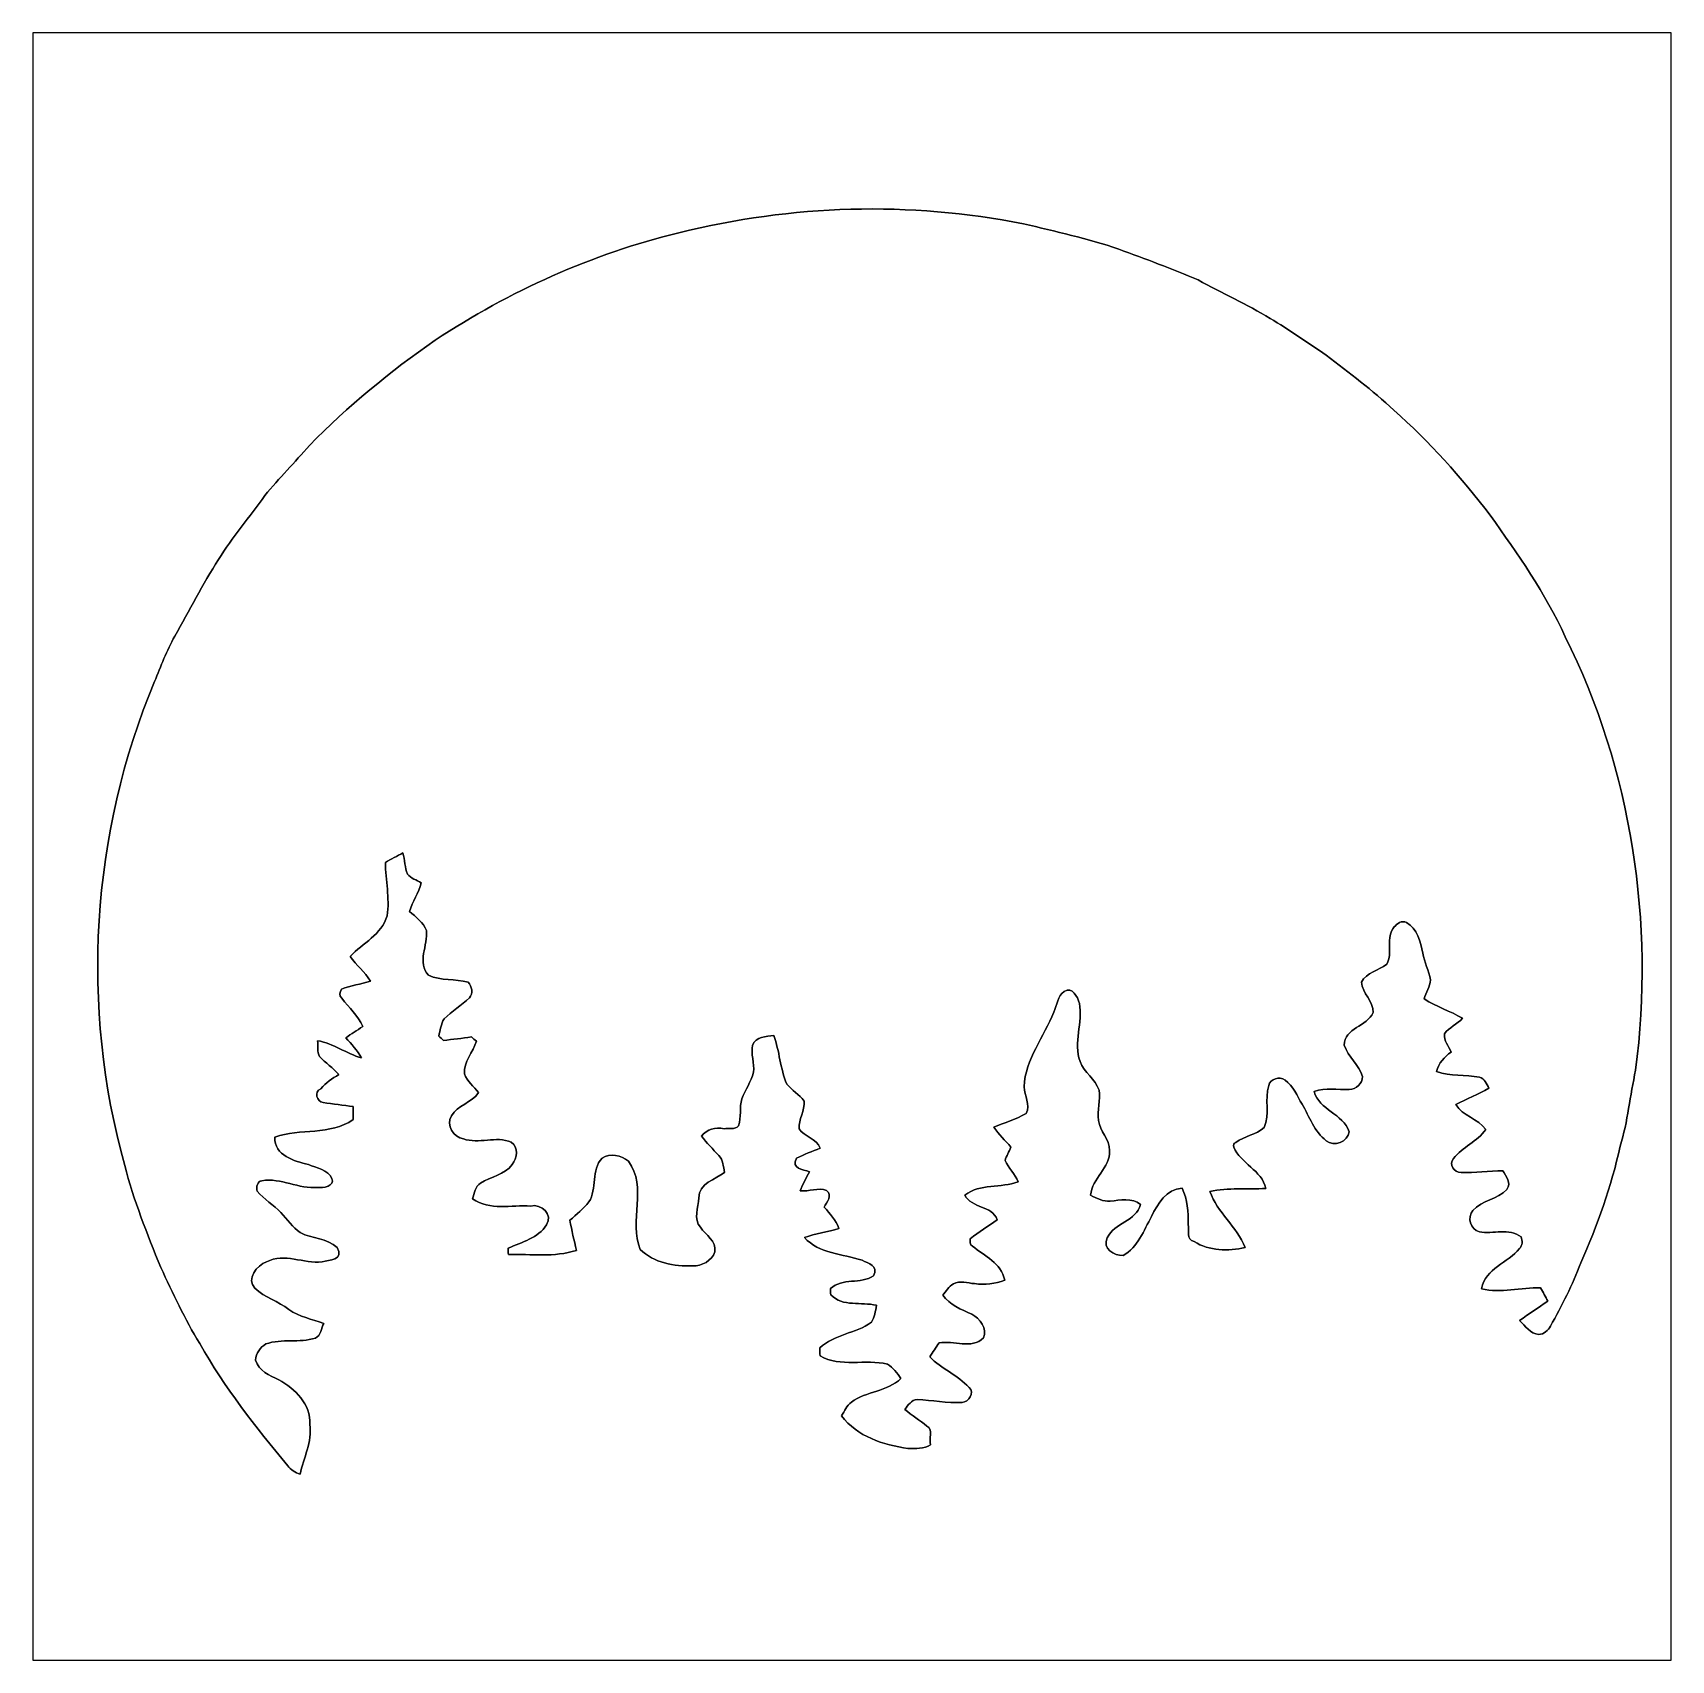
# Model space of a CAD drawing. Header units: centimetres. Extents: x -16.8 to 16.8, y -16.7 to 16.7.
import ezdxf

# ---------------------------------------------------------------- set-up
doc = ezdxf.new("R2010")
doc.units = ezdxf.units.CM
doc.header["$MEASUREMENT"] = 0
doc.layers.add('Layer 1', color=7, linetype='Continuous')

msp = doc.modelspace()

# ---------------------------------------------------------------- linework, layer by layer
at = {"layer": 'Layer 1', "color": 7}
for points, knots in [([(-16.77458, 16.66875), (-16.77458, 16.66875), (16.77458, 16.66875), (16.77458, 16.66875), (16.77458, 16.66875), (16.77458, 16.66875), (16.77458, -16.66875), (16.77458, -16.66875), (16.77458, -16.66875), (16.77458, -16.66875), (-16.77458, -16.66875), (-16.77458, -16.66875), (-16.77458, -16.66875), (-16.77458, -16.66875), (-16.77458, 16.66875), (-16.77458, 16.66875), (-16.77458, 16.66875), (-16.77458, 16.66875), (-16.77458, 16.66875), (-16.77458, 16.66875)], [0, 0, 0, 0, 0.16666667, 0.16666667, 0.16666667, 0.16666667, 0.33333333, 0.33333333, 0.33333333, 0.33333333, 0.5, 0.5, 0.5, 0.5, 0.66666667, 0.66666667, 0.66666667, 0.66666667, 1, 1, 1, 1]), ([(-3.54295, 12.56982), (-5.32095, 12.14296), (-7.0104, 11.37638), (-8.53511, 10.37131), (-8.53511, 10.37131), (-9.4555, 9.73208), (-10.32334, 9.01524), (-11.11003, 8.2169), (-11.11003, 8.2169), (-11.40813, 7.86941), (-11.73127, 7.5438), (-12.02055, 7.18855), (-12.02055, 7.18855), (-12.33488, 6.7497), (-12.68801, 6.33836), (-12.97058, 5.87728), (-12.97058, 5.87728), (-13.29725, 5.37069), (-13.57313, 4.83376), (-13.86664, 4.30777), (-13.86664, 4.30777), (-14.03421, 4.01179), (-14.15274, 3.69217), (-14.28115, 3.37785), (-14.28115, 3.37785), (-15.58643, 0.26564), (-15.79986, -3.28295), (-14.89181, -6.53168), (-14.89181, -6.53168), (-14.70907, -7.24853), (-14.43284, -7.93679), (-14.15486, -8.62048), (-14.15486, -8.62048), (-13.90156, -9.14717), (-13.66626, -9.68481), (-13.3544, -10.18046), (-13.3544, -10.18046), (-12.84958, -11.07899), (-12.21176, -11.8939), (-11.55347, -12.68377), (-11.55347, -12.68377), (-11.48962, -12.76667), (-11.40001, -12.82136), (-11.30265, -12.85981), (-11.30265, -12.85981), (-11.22715, -12.51973), (-11.05394, -12.19553), (-11.09909, -11.83675), (-11.09909, -11.83675), (-11.08251, -11.42894), (-11.39931, -11.10439), (-11.73445, -10.92623), (-11.73445, -10.92623), (-11.92001, -10.83345), (-12.15284, -10.74244), (-12.2107, -10.52054), (-12.2107, -10.52054), (-12.21034, -10.38507), (-12.11404, -10.25772), (-11.99974, -10.19069), (-11.99974, -10.19069), (-11.67377, -10.07498), (-11.31676, -10.17199), (-10.98726, -10.07075), (-10.98726, -10.07075), (-10.87332, -10.01854), (-10.86556, -9.86367), (-10.81723, -9.76842), (-10.81723, -9.76842), (-11.05711, -9.68128), (-11.31746, -9.63577), (-11.52843, -9.48478), (-11.52843, -9.48478), (-11.74538, -9.31651), (-12.02619, -9.2389), (-12.22587, -9.04981), (-12.22587, -9.04981), (-12.40719, -8.8586), (-12.18671, -8.5792), (-11.98633, -8.50971), (-11.98633, -8.50971), (-11.62332, -8.31391), (-11.23174, -8.55274), (-10.8518, -8.50794), (-10.8518, -8.50794), (-10.70046, -8.47337), (-10.40095, -8.46808), (-10.53994, -8.21584), (-10.53994, -8.21584), (-10.74244, -8.01793), (-11.05994, -8.04228), (-11.29665, -7.90787), (-11.29665, -7.90787), (-11.45928, -7.80239), (-11.55947, -7.63129), (-11.69494, -7.49723), (-11.69494, -7.49723), (-11.84557, -7.33989), (-12.03854, -7.22877), (-12.1793, -7.0612), (-12.1793, -7.0612), (-12.19941, -6.98288), (-12.18142, -6.85306), (-12.08123, -6.84671), (-12.08123, -6.84671), (-11.69282, -6.78109), (-11.32769, -7.01922), (-10.93858, -6.98465), (-10.93858, -6.98465), (-10.84192, -6.99911), (-10.57346, -6.96031), (-10.6493, -6.80226), (-10.6493, -6.80226), (-10.73326, -6.62093), (-10.96116, -6.58566), (-11.1312, -6.5151), (-11.1312, -6.5151), (-11.42083, -6.44172), (-11.8297, -6.33377), (-11.81735, -5.95418), (-11.81735, -5.95418), (-11.29912, -5.76827), (-10.68352, -5.92384), (-10.21256, -5.5947), (-10.21256, -5.5947), (-10.21221, -5.52803), (-10.21186, -5.39432), (-10.21151, -5.32765), (-10.21151, -5.32765), (-10.41753, -5.2959), (-10.62567, -5.27791), (-10.83169, -5.24545), (-10.83169, -5.24545), (-10.9541, -5.22252), (-11.02219, -5.02497), (-10.87755, -4.96182), (-10.87755, -4.96182), (-10.77877, -4.83658), (-10.63731, -4.75897), (-10.50996, -4.66796), (-10.50996, -4.66796), (-10.6299, -4.53531), (-10.77877, -4.43265), (-10.90224, -4.30495), (-10.90224, -4.30495), (-10.95904, -4.20688), (-10.93223, -4.08658), (-10.94211, -3.97828), (-10.94211, -3.97828), (-10.61861, -4.03225), (-10.35614, -4.24392), (-10.04323, -4.32999), (-10.04323, -4.32999), (-10.12508, -4.17477), (-10.2489, -4.04848), (-10.36532, -3.91971), (-10.36532, -3.91971), (-10.25102, -3.84104), (-10.13566, -3.76414), (-10.01889, -3.68935), (-10.01889, -3.68935), (-10.12014, -3.46675), (-10.29441, -3.29494), (-10.44857, -3.11009), (-10.44857, -3.11009), (-10.50537, -3.05823), (-10.49091, -2.97956), (-10.45386, -2.92065), (-10.45386, -2.92065), (-10.26266, -2.84621), (-10.05699, -2.81975), (-9.86049, -2.76119), (-9.86049, -2.76119), (-9.96633, -2.56575), (-10.154, -2.43593), (-10.27395, -2.25072), (-10.27395, -2.25072), (-10.01536, -1.97979), (-9.6333, -1.80411), (-9.51724, -1.4224), (-9.51724, -1.4224), (-9.46291, -1.05763), (-9.55216, -0.69074), (-9.55322, -0.32526), (-9.55322, -0.32526), (-9.43398, -0.25964), (-9.3151, -0.19368), (-9.19374, -0.13159), (-9.19374, -0.13159), (-9.15917, -0.27587), (-9.15635, -0.42898), (-9.10131, -0.56762), (-9.10131, -0.56762), (-9.02723, -0.65158), (-8.91646, -0.68862), (-8.82121, -0.74224), (-8.82121, -0.74224), (-8.87236, -0.95144), (-9.00148, -1.12818), (-9.06216, -1.33385), (-9.06216, -1.33385), (-8.92669, -1.44251), (-8.77499, -1.55399), (-8.71361, -1.72367), (-8.71361, -1.72367), (-8.68221, -2.01436), (-8.91223, -2.38443), (-8.66951, -2.63666), (-8.66951, -2.63666), (-8.41763, -2.75237), (-8.12236, -2.71004), (-7.85848, -2.78059), (-7.85848, -2.78059), (-7.77699, -2.8642), (-7.75758, -3.00814), (-7.83343, -3.10197), (-7.83343, -3.10197), (-7.99888, -3.25473), (-8.19185, -3.37397), (-8.35272, -3.53166), (-8.35272, -3.53166), (-8.41728, -3.6382), (-8.43315, -3.7652), (-8.46067, -3.88479), (-8.46067, -3.88479), (-8.42963, -3.91336), (-8.39858, -3.94229), (-8.36718, -3.97157), (-8.36718, -3.97157), (-8.17492, -3.95252), (-7.98266, -3.92783), (-7.7911, -3.90137), (-7.7911, -3.90137), (-7.75723, -3.9303), (-7.72336, -3.95923), (-7.68914, -3.98851), (-7.68914, -3.98851), (-7.75899, -4.21711), (-7.95373, -4.40796), (-7.93679, -4.65914), (-7.93679, -4.65914), (-7.87859, -4.81083), (-7.74771, -4.91702), (-7.64611, -5.03943), (-7.64611, -5.03943), (-7.78581, -5.25392), (-8.07861, -5.29519), (-8.20279, -5.52027), (-8.20279, -5.52027), (-8.31462, -5.70442), (-8.15975, -5.96089), (-7.95796, -5.98664), (-7.95796, -5.98664), (-7.64187, -6.10553), (-7.29086, -5.91785), (-6.97724, -6.05896), (-6.97724, -6.05896), (-6.81919, -6.15809), (-6.85906, -6.38528), (-6.96066, -6.51369), (-6.96066, -6.51369), (-7.10988, -6.73312), (-7.39846, -6.75464), (-7.60518, -6.89434), (-7.60518, -6.89434), (-7.72195, -6.95854), (-7.72936, -7.10565), (-7.76852, -7.21819), (-7.76852, -7.21819), (-7.41327, -7.46584), (-6.9783, -7.33954), (-6.57895, -7.36424), (-6.57895, -7.36424), (-6.37117, -7.31273), (-6.11117, -7.53251), (-6.25369, -7.75159), (-6.25369, -7.75159), (-6.42338, -8.02569), (-6.76451, -8.10119), (-7.03933, -8.22925), (-7.03933, -8.22925), (-7.03862, -8.261), (-7.03756, -8.32485), (-7.03686, -8.3566), (-7.03686, -8.3566), (-6.57154, -8.34425), (-6.09529, -8.42081), (-5.64374, -8.27334), (-5.64374, -8.27334), (-5.68784, -8.06732), (-5.7404, -7.86377), (-5.77462, -7.65598), (-5.77462, -7.65598), (-5.64021, -7.53639), (-5.50369, -7.41751), (-5.38551, -7.28133), (-5.38551, -7.28133), (-5.21794, -7.00899), (-5.34317, -6.62728), (-5.11845, -6.38104), (-5.11845, -6.38104), (-4.95618, -6.27027), (-4.72123, -6.32495), (-4.57623, -6.44454), (-4.57623, -6.44454), (-4.18783, -6.97442), (-4.56706, -7.67609), (-4.3367, -8.25288), (-4.3367, -8.25288), (-4.05941, -8.52523), (-3.63926, -8.60919), (-3.26355, -8.58943), (-3.26355, -8.58943), (-3.07516, -8.60143), (-2.87232, -8.4836), (-2.8067, -8.30474), (-2.8067, -8.30474), (-2.7753, -8.07649), (-2.9972, -7.96325), (-3.10515, -7.79992), (-3.10515, -7.79992), (-3.24944, -7.6327), (-3.14537, -7.39105), (-3.13725, -7.19914), (-3.13725, -7.19914), (-3.14254, -6.89681), (-2.79647, -6.82166), (-2.60773, -6.67526), (-2.60773, -6.67526), (-2.64125, -6.55708), (-2.63631, -6.41879), (-2.72662, -6.32742), (-2.72662, -6.32742), (-2.84939, -6.19795), (-2.97744, -6.07377), (-3.08504, -5.93125), (-3.08504, -5.93125), (-2.96933, -5.79649), (-2.79823, -5.73934), (-2.62043, -5.78026), (-2.62043, -5.78026), (-2.52271, -5.77074), (-2.39642, -5.8039), (-2.32375, -5.72064), (-2.32375, -5.72064), (-2.26131, -5.54426), (-2.30787, -5.34705), (-2.25601, -5.16784), (-2.25601, -5.16784), (-2.18475, -4.98369), (-2.06939, -4.81683), (-2.01577, -4.62597), (-2.01577, -4.62597), (-1.99637, -4.439), (-2.0768, -4.25238), (-2.03412, -4.06612), (-2.03412, -4.06612), (-1.97661, -3.88796), (-1.74907, -3.89502), (-1.60302, -3.86856), (-1.60302, -3.86856), (-1.48343, -4.19312), (-1.47003, -4.5466), (-1.33491, -4.86622), (-1.33491, -4.86622), (-1.22978, -4.99498), (-1.07597, -5.07682), (-0.97931, -5.21406), (-0.97931, -5.21406), (-0.96132, -5.40985), (-1.09643, -5.58941), (-1.08444, -5.78062), (-1.08444, -5.78062), (-0.97614, -5.94854), (-0.7299, -5.9757), (-0.65123, -6.17749), (-0.65123, -6.17749), (-0.81068, -6.25052), (-0.98143, -6.29955), (-1.13453, -6.38528), (-1.13453, -6.38528), (-1.24989, -6.60929), (-1.01, -6.60859), (-0.87171, -6.66538), (-0.87171, -6.66538), (-0.93874, -6.79238), (-1.00471, -6.91938), (-1.06151, -7.05203), (-1.06151, -7.05203), (-0.88194, -7.07284), (-0.69321, -6.9783), (-0.52176, -7.04815), (-0.52176, -7.04815), (-0.38664, -7.14304), (-0.52176, -7.2838), (-0.57079, -7.38752), (-0.57079, -7.38752), (-0.44909, -7.5184), (-0.32914, -7.65528), (-0.26741, -7.82708), (-0.26741, -7.82708), (-0.49989, -7.89869), (-0.74436, -7.92692), (-0.97296, -8.01123), (-0.97296, -8.01123), (-0.67451, -8.34461), (-0.19191, -8.34143), (0.20496, -8.47478), (0.20496, -8.47478), (0.3369, -8.53757), (0.54187, -8.58591), (0.44097, -8.79546), (0.44097, -8.79546), (0.17674, -8.97079), (-0.19826, -8.82897), (-0.4385, -9.0551), (-0.4385, -9.0551), (-0.44521, -9.09743), (-0.4445, -9.13977), (-0.43639, -9.1821), (-0.43639, -9.1821), (-0.19156, -9.43892), (0.18944, -9.32145), (0.49989, -9.39871), (0.49989, -9.39871), (0.48013, -9.51724), (0.46249, -9.64071), (0.39723, -9.74478), (0.39723, -9.74478), (0.07408, -9.97973), (-0.36266, -9.98855), (-0.65828, -10.27148), (-0.65828, -10.27148), (-0.65723, -10.32581), (-0.65581, -10.38049), (-0.6544, -10.43552), (-0.6544, -10.43552), (-0.23601, -10.67117), (0.27552, -10.49655), (0.72461, -10.60203), (0.72461, -10.60203), (0.84243, -10.67223), (0.92287, -10.78618), (1.00295, -10.89448), (1.00295, -10.89448), (0.72496, -11.17106), (0.29281, -11.15307), (-0.01235, -11.38308), (-0.01235, -11.38308), (-0.11007, -11.45046), (-0.15381, -11.56476), (-0.21308, -11.66283), (-0.21308, -11.66283), (0.10301, -12.09005), (0.64206, -12.25832), (1.14653, -12.32923), (1.14653, -12.32923), (1.29822, -12.32288), (1.47638, -12.35251), (1.60831, -12.25585), (1.60831, -12.25585), (1.57021, -12.13944), (1.66829, -11.94611), (1.53494, -11.87132), (1.53494, -11.87132), (1.38536, -11.75597), (1.23014, -11.64872), (1.08126, -11.53301), (1.08126, -11.53301), (1.15041, -11.45328), (1.21214, -11.32875), (1.33315, -11.33016), (1.33315, -11.33016), (1.64006, -11.34075), (1.94522, -11.40672), (2.25319, -11.38767), (2.25319, -11.38767), (2.39289, -11.38237), (2.51777, -11.18588), (2.39677, -11.07969), (2.39677, -11.07969), (2.16464, -10.82675), (1.83021, -10.7001), (1.59138, -10.45281), (1.59138, -10.45281), (1.65488, -10.35685), (1.71873, -10.26054), (1.78329, -10.166), (1.78329, -10.166), (2.08703, -10.1152), (2.44475, -10.30711), (2.69381, -10.06475), (2.69381, -10.06475), (2.77601, -9.87672), (2.62114, -9.66152), (2.45075, -9.58286), (2.45075, -9.58286), (2.23485, -9.48337), (2.00731, -9.38812), (1.85843, -9.19339), (1.85843, -9.19339), (1.92546, -9.11013), (1.98332, -9.01277), (2.07786, -8.95773), (2.07786, -8.95773), (2.21192, -8.88577), (2.36926, -8.94292), (2.50931, -8.95491), (2.50931, -8.95491), (2.71709, -8.98666), (2.93194, -8.95632), (3.12808, -8.88153), (3.12808, -8.88153), (3.05647, -8.53405), (2.71251, -8.38659), (2.46486, -8.18727), (2.46486, -8.18727), (2.413, -8.15587), (2.41335, -8.0899), (2.42252, -8.03769), (2.42252, -8.03769), (2.59327, -7.89093), (2.788, -7.77487), (2.97321, -7.64752), (2.97321, -7.64752), (2.86632, -7.34377), (2.45145, -7.41998), (2.31175, -7.14022), (2.31175, -7.14022), (2.62431, -6.89469), (3.04871, -7.00476), (3.40078, -6.86611), (3.40078, -6.86611), (3.33128, -6.70983), (3.21028, -6.58495), (3.13619, -6.43255), (3.13619, -6.43255), (3.15771, -6.33448), (3.22121, -6.25263), (3.24944, -6.15668), (3.24944, -6.15668), (3.14396, -6.0138), (2.99755, -5.90515), (2.90759, -5.74957), (2.90759, -5.74957), (3.12314, -5.64868), (3.36338, -5.59717), (3.56482, -5.46841), (3.56482, -5.46841), (3.66783, -5.29414), (3.52178, -5.10364), (3.52425, -4.9216), (3.52425, -4.9216), (3.54859, -4.35504), (3.93136, -3.89996), (4.13032, -3.3909), (4.13032, -3.3909), (4.20299, -3.25261), (4.21217, -3.06423), (4.34375, -2.96757), (4.34375, -2.96757), (4.50885, -2.86844), (4.61927, -3.07587), (4.65702, -3.21275), (4.65702, -3.21275), (4.73216, -3.6068), (4.52332, -4.01814), (4.67148, -4.40443), (4.67148, -4.40443), (4.75756, -4.62774), (4.97593, -4.76779), (5.06095, -4.99004), (5.06095, -4.99004), (5.09976, -5.19536), (5.00592, -5.4035), (5.04966, -5.61093), (5.04966, -5.61093), (5.07224, -5.8353), (5.2765, -5.99405), (5.27262, -6.22688), (5.27262, -6.22688), (5.29131, -6.58812), (4.91243, -6.79274), (4.88527, -7.14551), (4.88527, -7.14551), (5.01121, -7.20408), (5.14244, -7.27992), (5.28708, -7.26264), (5.28708, -7.26264), (5.49275, -7.24641), (5.73405, -7.18573), (5.91044, -7.33249), (5.91044, -7.33249), (5.82366, -7.67468), (5.36469, -7.70925), (5.2264, -8.01405), (5.2264, -8.01405), (5.11598, -8.23242), (5.36681, -8.3887), (5.55025, -8.37636), (5.55025, -8.37636), (5.8547, -8.21196), (5.97323, -7.86306), (6.13375, -7.57908), (6.13375, -7.57908), (6.25828, -7.31555), (6.43678, -7.02557), (6.76134, -6.9977), (6.76134, -6.9977), (6.86717, -7.23089), (6.88799, -7.49053), (6.8834, -7.74347), (6.8834, -7.74347), (6.91056, -7.85354), (6.83366, -8.05392), (7.00617, -8.09272), (7.00617, -8.09272), (7.31344, -8.28322), (7.70502, -8.29874), (8.04968, -8.21443), (8.04968, -8.21443), (7.87894, -7.78722), (7.47924, -7.49829), (7.32755, -7.06473), (7.32755, -7.06473), (7.70537, -6.98041), (8.09378, -7.03404), (8.47619, -7.00334), (8.47619, -7.00334), (8.39047, -6.62905), (7.95479, -6.49711), (7.81614, -6.15562), (7.81614, -6.15562), (7.80556, -6.11223), (7.81932, -6.08048), (7.85812, -6.06037), (7.85812, -6.06037), (8.03734, -5.93337), (8.27405, -5.90338), (8.44056, -5.75733), (8.44056, -5.75733), (8.55416, -5.48428), (8.45044, -5.17701), (8.53228, -4.89726), (8.53228, -4.89726), (8.5665, -4.75791), (8.75065, -4.70076), (8.86672, -4.78508), (8.86672, -4.78508), (9.04028, -4.90114), (9.11154, -5.10822), (9.21667, -5.27897), (9.21667, -5.27897), (9.36766, -5.53438), (9.46538, -5.83918), (9.7088, -6.02615), (9.7088, -6.02615), (9.86543, -6.15703), (10.16353, -6.05049), (10.17834, -5.84271), (10.17834, -5.84271), (10.05381, -5.47194), (9.56522, -5.39997), (9.46362, -5.01721), (9.46362, -5.01721), (9.69574, -4.94136), (9.93987, -4.98334), (10.1794, -4.97769), (10.1794, -4.97769), (10.3191, -4.97664), (10.45281, -4.85175), (10.45457, -4.71135), (10.45457, -4.71135), (10.37696, -4.47428), (10.16035, -4.30636), (10.08098, -4.0707), (10.08098, -4.0707), (10.07427, -3.71334), (10.55017, -3.69041), (10.67188, -3.40148), (10.67188, -3.40148), (10.67964, -3.16159), (10.44822, -3.01166), (10.43199, -2.77954), (10.43199, -2.77954), (10.53289, -2.58057), (10.79041, -2.54247), (10.95022, -2.40982), (10.95022, -2.40982), (11.08604, -2.17734), (10.916, -1.86337), (11.10227, -1.64818), (11.10227, -1.64818), (11.15836, -1.57833), (11.26102, -1.50566), (11.35098, -1.55928), (11.35098, -1.55928), (11.57358, -1.67746), (11.63602, -1.95615), (11.68823, -2.18193), (11.68823, -2.18193), (11.71822, -2.37137), (11.81488, -2.54318), (11.84734, -2.73156), (11.84734, -2.73156), (11.83076, -2.86914), (11.75844, -2.99191), (11.71504, -3.12244), (11.71504, -3.12244), (11.96481, -3.28083), (12.24844, -3.37009), (12.5028, -3.51966), (12.5028, -3.51966), (12.38814, -3.63784), (12.22763, -3.70699), (12.12956, -3.83963), (12.12956, -3.83963), (12.11615, -3.9751), (12.21669, -4.08975), (12.26573, -4.21005), (12.26573, -4.21005), (12.1345, -4.31553), (12.00503, -4.43371), (11.97046, -4.60939), (11.97046, -4.60939), (12.25232, -4.71064), (12.55712, -4.66372), (12.84605, -4.72793), (12.84605, -4.72793), (12.95294, -4.75156), (12.99069, -4.86728), (13.0429, -4.94947), (13.0429, -4.94947), (12.82594, -5.08071), (12.58782, -5.16925), (12.36204, -5.28285), (12.36204, -5.28285), (12.5035, -5.52485), (12.81747, -5.57142), (12.97587, -5.79543), (12.97587, -5.79543), (12.80654, -6.04661), (12.49751, -6.15527), (12.31512, -6.39092), (12.31512, -6.39092), (12.21528, -6.5084), (12.32923, -6.68055), (12.47034, -6.67985), (12.47034, -6.67985), (12.75644, -6.67949), (13.04219, -6.65092), (13.32865, -6.64069), (13.32865, -6.64069), (13.39532, -6.75358), (13.50504, -6.89363), (13.40873, -7.02381), (13.40873, -7.02381), (13.21999, -7.22771), (12.89967, -7.24711), (12.71235, -7.45525), (12.71235, -7.45525), (12.59134, -7.59672), (12.65978, -7.85072), (12.8464, -7.89305), (12.8464, -7.89305), (13.12721, -7.9442), (13.45389, -7.81121), (13.70154, -7.99712), (13.70154, -7.99712), (13.73364, -8.07614), (13.72905, -8.17104), (13.67014, -8.23736), (13.67014, -8.23736), (13.42602, -8.53299), (12.97446, -8.63565), (12.88944, -9.05757), (12.88944, -9.05757), (13.28667, -9.1634), (13.69589, -9.02864), (14.09876, -9.04064), (14.09876, -9.04064), (14.15027, -9.13095), (14.19966, -9.22267), (14.24622, -9.31616), (14.24622, -9.31616), (14.05184, -9.44421), (13.85923, -9.57545), (13.67014, -9.71091), (13.67014, -9.71091), (13.78338, -9.82416), (13.88992, -9.97797), (14.06207, -9.99525), (14.06207, -9.99525), (14.16826, -9.99666), (14.25152, -9.90988), (14.30232, -9.82486), (14.30232, -9.82486), (14.53444, -9.40576), (14.75387, -8.97855), (14.92215, -8.52911), (14.92215, -8.52911), (15.26364, -7.76005), (15.54586, -6.96207), (15.73071, -6.14045), (15.73071, -6.14045), (15.88452, -5.63139), (15.93039, -5.10081), (16.0461, -4.58329), (16.0461, -4.58329), (16.43768, -1.56916), (15.96566, 1.57268), (14.60359, 4.29754), (14.60359, 4.29754), (14.19754, 5.18901), (13.63027, 5.99193), (13.06795, 6.78921), (13.06795, 6.78921), (12.46928, 7.55862), (11.82405, 8.29416), (11.09133, 8.93974), (11.09133, 8.93974), (10.66236, 9.35143), (10.17587, 9.69469), (9.71232, 10.06475), (9.71232, 10.06475), (9.32956, 10.31769), (8.95597, 10.58439), (8.56121, 10.81793), (8.56121, 10.81793), (8.08567, 11.10932), (7.5752, 11.33651), (7.08695, 11.60427), (7.08695, 11.60427), (6.55391, 11.83569), (6.00745, 12.03431), (5.46276, 12.23574), (5.46276, 12.23574), (4.82671, 12.45658), (4.16666, 12.59628), (3.51402, 12.7575), (3.51402, 12.7575), (1.18498, 13.21611), (-1.24178, 13.14944), (-3.54295, 12.56982)], [0, 0, 0, 0, 0.00471698, 0.00471698, 0.00471698, 0.00471698, 0.00943396, 0.00943396, 0.00943396, 0.00943396, 0.01415094, 0.01415094, 0.01415094, 0.01415094, 0.01886792, 0.01886792, 0.01886792, 0.01886792, 0.02358491, 0.02358491, 0.02358491, 0.02358491, 0.02830189, 0.02830189, 0.02830189, 0.02830189, 0.03301887, 0.03301887, 0.03301887, 0.03301887, 0.03773585, 0.03773585, 0.03773585, 0.03773585, 0.04245283, 0.04245283, 0.04245283, 0.04245283, 0.04716981, 0.04716981, 0.04716981, 0.04716981, 0.05188679, 0.05188679, 0.05188679, 0.05188679, 0.05660377, 0.05660377, 0.05660377, 0.05660377, 0.06132075, 0.06132075, 0.06132075, 0.06132075, 0.06603774, 0.06603774, 0.06603774, 0.06603774, 0.07075472, 0.07075472, 0.07075472, 0.07075472, 0.0754717, 0.0754717, 0.0754717, 0.0754717, 0.08018868, 0.08018868, 0.08018868, 0.08018868, 0.08490566, 0.08490566, 0.08490566, 0.08490566, 0.08962264, 0.08962264, 0.08962264, 0.08962264, 0.09433962, 0.09433962, 0.09433962, 0.09433962, 0.0990566, 0.0990566, 0.0990566, 0.0990566, 0.10377358, 0.10377358, 0.10377358, 0.10377358, 0.10849057, 0.10849057, 0.10849057, 0.10849057, 0.11320755, 0.11320755, 0.11320755, 0.11320755, 0.11792453, 0.11792453, 0.11792453, 0.11792453, 0.12264151, 0.12264151, 0.12264151, 0.12264151, 0.12735849, 0.12735849, 0.12735849, 0.12735849, 0.13207547, 0.13207547, 0.13207547, 0.13207547, 0.13679245, 0.13679245, 0.13679245, 0.13679245, 0.14150943, 0.14150943, 0.14150943, 0.14150943, 0.14622642, 0.14622642, 0.14622642, 0.14622642, 0.1509434, 0.1509434, 0.1509434, 0.1509434, 0.15566038, 0.15566038, 0.15566038, 0.15566038, 0.16037736, 0.16037736, 0.16037736, 0.16037736, 0.16509434, 0.16509434, 0.16509434, 0.16509434, 0.16981132, 0.16981132, 0.16981132, 0.16981132, 0.1745283, 0.1745283, 0.1745283, 0.1745283, 0.17924528, 0.17924528, 0.17924528, 0.17924528, 0.18396226, 0.18396226, 0.18396226, 0.18396226, 0.18867925, 0.18867925, 0.18867925, 0.18867925, 0.19339623, 0.19339623, 0.19339623, 0.19339623, 0.19811321, 0.19811321, 0.19811321, 0.19811321, 0.20283019, 0.20283019, 0.20283019, 0.20283019, 0.20754717, 0.20754717, 0.20754717, 0.20754717, 0.21226415, 0.21226415, 0.21226415, 0.21226415, 0.21698113, 0.21698113, 0.21698113, 0.21698113, 0.22169811, 0.22169811, 0.22169811, 0.22169811, 0.22641509, 0.22641509, 0.22641509, 0.22641509, 0.23113208, 0.23113208, 0.23113208, 0.23113208, 0.23584906, 0.23584906, 0.23584906, 0.23584906, 0.24056604, 0.24056604, 0.24056604, 0.24056604, 0.24528302, 0.24528302, 0.24528302, 0.24528302, 0.25, 0.25, 0.25, 0.25, 0.25471698, 0.25471698, 0.25471698, 0.25471698, 0.25943396, 0.25943396, 0.25943396, 0.25943396, 0.26415094, 0.26415094, 0.26415094, 0.26415094, 0.26886792, 0.26886792, 0.26886792, 0.26886792, 0.27358491, 0.27358491, 0.27358491, 0.27358491, 0.27830189, 0.27830189, 0.27830189, 0.27830189, 0.28301887, 0.28301887, 0.28301887, 0.28301887, 0.28773585, 0.28773585, 0.28773585, 0.28773585, 0.29245283, 0.29245283, 0.29245283, 0.29245283, 0.29716981, 0.29716981, 0.29716981, 0.29716981, 0.30188679, 0.30188679, 0.30188679, 0.30188679, 0.30660377, 0.30660377, 0.30660377, 0.30660377, 0.31132075, 0.31132075, 0.31132075, 0.31132075, 0.31603774, 0.31603774, 0.31603774, 0.31603774, 0.32075472, 0.32075472, 0.32075472, 0.32075472, 0.3254717, 0.3254717, 0.3254717, 0.3254717, 0.33018868, 0.33018868, 0.33018868, 0.33018868, 0.33490566, 0.33490566, 0.33490566, 0.33490566, 0.33962264, 0.33962264, 0.33962264, 0.33962264, 0.34433962, 0.34433962, 0.34433962, 0.34433962, 0.3490566, 0.3490566, 0.3490566, 0.3490566, 0.35377358, 0.35377358, 0.35377358, 0.35377358, 0.35849057, 0.35849057, 0.35849057, 0.35849057, 0.36320755, 0.36320755, 0.36320755, 0.36320755, 0.36792453, 0.36792453, 0.36792453, 0.36792453, 0.37264151, 0.37264151, 0.37264151, 0.37264151, 0.37735849, 0.37735849, 0.37735849, 0.37735849, 0.38207547, 0.38207547, 0.38207547, 0.38207547, 0.38679245, 0.38679245, 0.38679245, 0.38679245, 0.39150943, 0.39150943, 0.39150943, 0.39150943, 0.39622642, 0.39622642, 0.39622642, 0.39622642, 0.4009434, 0.4009434, 0.4009434, 0.4009434, 0.40566038, 0.40566038, 0.40566038, 0.40566038, 0.41037736, 0.41037736, 0.41037736, 0.41037736, 0.41509434, 0.41509434, 0.41509434, 0.41509434, 0.41981132, 0.41981132, 0.41981132, 0.41981132, 0.4245283, 0.4245283, 0.4245283, 0.4245283, 0.42924528, 0.42924528, 0.42924528, 0.42924528, 0.43396226, 0.43396226, 0.43396226, 0.43396226, 0.43867925, 0.43867925, 0.43867925, 0.43867925, 0.44339623, 0.44339623, 0.44339623, 0.44339623, 0.44811321, 0.44811321, 0.44811321, 0.44811321, 0.45283019, 0.45283019, 0.45283019, 0.45283019, 0.45754717, 0.45754717, 0.45754717, 0.45754717, 0.46226415, 0.46226415, 0.46226415, 0.46226415, 0.46698113, 0.46698113, 0.46698113, 0.46698113, 0.47169811, 0.47169811, 0.47169811, 0.47169811, 0.47641509, 0.47641509, 0.47641509, 0.47641509, 0.48113208, 0.48113208, 0.48113208, 0.48113208, 0.48584906, 0.48584906, 0.48584906, 0.48584906, 0.49056604, 0.49056604, 0.49056604, 0.49056604, 0.49528302, 0.49528302, 0.49528302, 0.49528302, 0.5, 0.5, 0.5, 0.5, 0.50471698, 0.50471698, 0.50471698, 0.50471698, 0.50943396, 0.50943396, 0.50943396, 0.50943396, 0.51415094, 0.51415094, 0.51415094, 0.51415094, 0.51886792, 0.51886792, 0.51886792, 0.51886792, 0.52358491, 0.52358491, 0.52358491, 0.52358491, 0.52830189, 0.52830189, 0.52830189, 0.52830189, 0.53301887, 0.53301887, 0.53301887, 0.53301887, 0.53773585, 0.53773585, 0.53773585, 0.53773585, 0.54245283, 0.54245283, 0.54245283, 0.54245283, 0.54716981, 0.54716981, 0.54716981, 0.54716981, 0.55188679, 0.55188679, 0.55188679, 0.55188679, 0.55660377, 0.55660377, 0.55660377, 0.55660377, 0.56132075, 0.56132075, 0.56132075, 0.56132075, 0.56603774, 0.56603774, 0.56603774, 0.56603774, 0.57075472, 0.57075472, 0.57075472, 0.57075472, 0.5754717, 0.5754717, 0.5754717, 0.5754717, 0.58018868, 0.58018868, 0.58018868, 0.58018868, 0.58490566, 0.58490566, 0.58490566, 0.58490566, 0.58962264, 0.58962264, 0.58962264, 0.58962264, 0.59433962, 0.59433962, 0.59433962, 0.59433962, 0.5990566, 0.5990566, 0.5990566, 0.5990566, 0.60377358, 0.60377358, 0.60377358, 0.60377358, 0.60849057, 0.60849057, 0.60849057, 0.60849057, 0.61320755, 0.61320755, 0.61320755, 0.61320755, 0.61792453, 0.61792453, 0.61792453, 0.61792453, 0.62264151, 0.62264151, 0.62264151, 0.62264151, 0.62735849, 0.62735849, 0.62735849, 0.62735849, 0.63207547, 0.63207547, 0.63207547, 0.63207547, 0.63679245, 0.63679245, 0.63679245, 0.63679245, 0.64150943, 0.64150943, 0.64150943, 0.64150943, 0.64622642, 0.64622642, 0.64622642, 0.64622642, 0.6509434, 0.6509434, 0.6509434, 0.6509434, 0.65566038, 0.65566038, 0.65566038, 0.65566038, 0.66037736, 0.66037736, 0.66037736, 0.66037736, 0.66509434, 0.66509434, 0.66509434, 0.66509434, 0.66981132, 0.66981132, 0.66981132, 0.66981132, 0.6745283, 0.6745283, 0.6745283, 0.6745283, 0.67924528, 0.67924528, 0.67924528, 0.67924528, 0.68396226, 0.68396226, 0.68396226, 0.68396226, 0.68867925, 0.68867925, 0.68867925, 0.68867925, 0.69339623, 0.69339623, 0.69339623, 0.69339623, 0.69811321, 0.69811321, 0.69811321, 0.69811321, 0.70283019, 0.70283019, 0.70283019, 0.70283019, 0.70754717, 0.70754717, 0.70754717, 0.70754717, 0.71226415, 0.71226415, 0.71226415, 0.71226415, 0.71698113, 0.71698113, 0.71698113, 0.71698113, 0.72169811, 0.72169811, 0.72169811, 0.72169811, 0.72641509, 0.72641509, 0.72641509, 0.72641509, 0.73113208, 0.73113208, 0.73113208, 0.73113208, 0.73584906, 0.73584906, 0.73584906, 0.73584906, 0.74056604, 0.74056604, 0.74056604, 0.74056604, 0.74528302, 0.74528302, 0.74528302, 0.74528302, 0.75, 0.75, 0.75, 0.75, 0.75471698, 0.75471698, 0.75471698, 0.75471698, 0.75943396, 0.75943396, 0.75943396, 0.75943396, 0.76415094, 0.76415094, 0.76415094, 0.76415094, 0.76886792, 0.76886792, 0.76886792, 0.76886792, 0.77358491, 0.77358491, 0.77358491, 0.77358491, 0.77830189, 0.77830189, 0.77830189, 0.77830189, 0.78301887, 0.78301887, 0.78301887, 0.78301887, 0.78773585, 0.78773585, 0.78773585, 0.78773585, 0.79245283, 0.79245283, 0.79245283, 0.79245283, 0.79716981, 0.79716981, 0.79716981, 0.79716981, 0.80188679, 0.80188679, 0.80188679, 0.80188679, 0.80660377, 0.80660377, 0.80660377, 0.80660377, 0.81132075, 0.81132075, 0.81132075, 0.81132075, 0.81603774, 0.81603774, 0.81603774, 0.81603774, 0.82075472, 0.82075472, 0.82075472, 0.82075472, 0.8254717, 0.8254717, 0.8254717, 0.8254717, 0.83018868, 0.83018868, 0.83018868, 0.83018868, 0.83490566, 0.83490566, 0.83490566, 0.83490566, 0.83962264, 0.83962264, 0.83962264, 0.83962264, 0.84433962, 0.84433962, 0.84433962, 0.84433962, 0.8490566, 0.8490566, 0.8490566, 0.8490566, 0.85377358, 0.85377358, 0.85377358, 0.85377358, 0.85849057, 0.85849057, 0.85849057, 0.85849057, 0.86320755, 0.86320755, 0.86320755, 0.86320755, 0.86792453, 0.86792453, 0.86792453, 0.86792453, 0.87264151, 0.87264151, 0.87264151, 0.87264151, 0.87735849, 0.87735849, 0.87735849, 0.87735849, 0.88207547, 0.88207547, 0.88207547, 0.88207547, 0.88679245, 0.88679245, 0.88679245, 0.88679245, 0.89150943, 0.89150943, 0.89150943, 0.89150943, 0.89622642, 0.89622642, 0.89622642, 0.89622642, 0.9009434, 0.9009434, 0.9009434, 0.9009434, 0.90566038, 0.90566038, 0.90566038, 0.90566038, 0.91037736, 0.91037736, 0.91037736, 0.91037736, 0.91509434, 0.91509434, 0.91509434, 0.91509434, 0.91981132, 0.91981132, 0.91981132, 0.91981132, 0.9245283, 0.9245283, 0.9245283, 0.9245283, 0.92924528, 0.92924528, 0.92924528, 0.92924528, 0.93396226, 0.93396226, 0.93396226, 0.93396226, 0.93867925, 0.93867925, 0.93867925, 0.93867925, 0.94339623, 0.94339623, 0.94339623, 0.94339623, 0.94811321, 0.94811321, 0.94811321, 0.94811321, 0.95283019, 0.95283019, 0.95283019, 0.95283019, 0.95754717, 0.95754717, 0.95754717, 0.95754717, 0.96226415, 0.96226415, 0.96226415, 0.96226415, 0.96698113, 0.96698113, 0.96698113, 0.96698113, 0.97169811, 0.97169811, 0.97169811, 0.97169811, 0.97641509, 0.97641509, 0.97641509, 0.97641509, 0.98113208, 0.98113208, 0.98113208, 0.98113208, 0.98584906, 0.98584906, 0.98584906, 0.98584906, 0.99056604, 0.99056604, 0.99056604, 0.99056604, 1, 1, 1, 1])]:
    msp.add_open_spline(points, degree=3, knots=knots, dxfattribs=at)
at = {"layer": 'Layer 1', "color": 9}
msp.add_open_spline([(-3.54295, 12.56982), (-1.24178, 13.14944), (1.18498, 13.21611), (3.51402, 12.7575), (3.51402, 12.7575), (4.16666, 12.59628), (4.82671, 12.45658), (5.46276, 12.23574), (5.46276, 12.23574), (6.00745, 12.03431), (6.55391, 11.83569), (7.08695, 11.60427), (7.08695, 11.60427), (7.5752, 11.33651), (8.08567, 11.10932), (8.56121, 10.81793), (8.56121, 10.81793), (8.95597, 10.58439), (9.32956, 10.31769), (9.71232, 10.06475), (9.71232, 10.06475), (10.17587, 9.69469), (10.66236, 9.35143), (11.09133, 8.93974), (11.09133, 8.93974), (11.82405, 8.29416), (12.46928, 7.55862), (13.06795, 6.78921), (13.06795, 6.78921), (13.63027, 5.99193), (14.19754, 5.18901), (14.60359, 4.29754), (14.60359, 4.29754), (15.96566, 1.57268), (16.43768, -1.56916), (16.0461, -4.58329), (16.0461, -4.58329), (15.93039, -5.10081), (15.88452, -5.63139), (15.73071, -6.14045), (15.73071, -6.14045), (15.54586, -6.96207), (15.26364, -7.76005), (14.92215, -8.52911), (14.92215, -8.52911), (14.75387, -8.97855), (14.53444, -9.40576), (14.30232, -9.82486), (14.30232, -9.82486), (14.25152, -9.90988), (14.16826, -9.99666), (14.06207, -9.99525), (14.06207, -9.99525), (13.88992, -9.97797), (13.78338, -9.82416), (13.67014, -9.71091), (13.67014, -9.71091), (13.85923, -9.57545), (14.05184, -9.44421), (14.24622, -9.31616), (14.24622, -9.31616), (14.19966, -9.22267), (14.15027, -9.13095), (14.09876, -9.04064), (14.09876, -9.04064), (13.69589, -9.02864), (13.28667, -9.1634), (12.88944, -9.05757), (12.88944, -9.05757), (12.97446, -8.63565), (13.42602, -8.53299), (13.67014, -8.23736), (13.67014, -8.23736), (13.72905, -8.17104), (13.73364, -8.07614), (13.70154, -7.99712), (13.70154, -7.99712), (13.45389, -7.81121), (13.12721, -7.9442), (12.8464, -7.89305), (12.8464, -7.89305), (12.65978, -7.85072), (12.59134, -7.59672), (12.71235, -7.45525), (12.71235, -7.45525), (12.89967, -7.24711), (13.21999, -7.22771), (13.40873, -7.02381), (13.40873, -7.02381), (13.50504, -6.89363), (13.39532, -6.75358), (13.32865, -6.64069), (13.32865, -6.64069), (13.04219, -6.65092), (12.75644, -6.67949), (12.47034, -6.67985), (12.47034, -6.67985), (12.32923, -6.68055), (12.21528, -6.5084), (12.31512, -6.39092), (12.31512, -6.39092), (12.49751, -6.15527), (12.80654, -6.04661), (12.97587, -5.79543), (12.97587, -5.79543), (12.81747, -5.57142), (12.5035, -5.52485), (12.36204, -5.28285), (12.36204, -5.28285), (12.58782, -5.16925), (12.82594, -5.08071), (13.0429, -4.94947), (13.0429, -4.94947), (12.99069, -4.86728), (12.95294, -4.75156), (12.84605, -4.72793), (12.84605, -4.72793), (12.55712, -4.66372), (12.25232, -4.71064), (11.97046, -4.60939), (11.97046, -4.60939), (12.00503, -4.43371), (12.1345, -4.31553), (12.26573, -4.21005), (12.26573, -4.21005), (12.21669, -4.08975), (12.11615, -3.9751), (12.12956, -3.83963), (12.12956, -3.83963), (12.22763, -3.70699), (12.38814, -3.63784), (12.5028, -3.51966), (12.5028, -3.51966), (12.24844, -3.37009), (11.96481, -3.28083), (11.71504, -3.12244), (11.71504, -3.12244), (11.75844, -2.99191), (11.83076, -2.86914), (11.84734, -2.73156), (11.84734, -2.73156), (11.81488, -2.54318), (11.71822, -2.37137), (11.68823, -2.18193), (11.68823, -2.18193), (11.63602, -1.95615), (11.57358, -1.67746), (11.35098, -1.55928), (11.35098, -1.55928), (11.26102, -1.50566), (11.15836, -1.57833), (11.10227, -1.64818), (11.10227, -1.64818), (10.916, -1.86337), (11.08604, -2.17734), (10.95022, -2.40982), (10.95022, -2.40982), (10.79041, -2.54247), (10.53289, -2.58057), (10.43199, -2.77954), (10.43199, -2.77954), (10.44822, -3.01166), (10.67964, -3.16159), (10.67188, -3.40148), (10.67188, -3.40148), (10.55017, -3.69041), (10.07427, -3.71334), (10.08098, -4.0707), (10.08098, -4.0707), (10.16035, -4.30636), (10.37696, -4.47428), (10.45457, -4.71135), (10.45457, -4.71135), (10.45281, -4.85175), (10.3191, -4.97664), (10.1794, -4.97769), (10.1794, -4.97769), (9.93987, -4.98334), (9.69574, -4.94136), (9.46362, -5.01721), (9.46362, -5.01721), (9.56522, -5.39997), (10.05381, -5.47194), (10.17834, -5.84271), (10.17834, -5.84271), (10.16353, -6.05049), (9.86543, -6.15703), (9.7088, -6.02615), (9.7088, -6.02615), (9.46538, -5.83918), (9.36766, -5.53438), (9.21667, -5.27897), (9.21667, -5.27897), (9.11154, -5.10822), (9.04028, -4.90114), (8.86672, -4.78508), (8.86672, -4.78508), (8.75065, -4.70076), (8.5665, -4.75791), (8.53228, -4.89726), (8.53228, -4.89726), (8.45044, -5.17701), (8.55416, -5.48428), (8.44056, -5.75733), (8.44056, -5.75733), (8.27405, -5.90338), (8.03734, -5.93337), (7.85812, -6.06037), (7.85812, -6.06037), (7.81932, -6.08048), (7.80556, -6.11223), (7.81614, -6.15562), (7.81614, -6.15562), (7.95479, -6.49711), (8.39047, -6.62905), (8.47619, -7.00334), (8.47619, -7.00334), (8.09378, -7.03404), (7.70537, -6.98041), (7.32755, -7.06473), (7.32755, -7.06473), (7.47924, -7.49829), (7.87894, -7.78722), (8.04968, -8.21443), (8.04968, -8.21443), (7.70502, -8.29874), (7.31344, -8.28322), (7.00617, -8.09272), (7.00617, -8.09272), (6.83366, -8.05392), (6.91056, -7.85354), (6.8834, -7.74347), (6.8834, -7.74347), (6.88799, -7.49053), (6.86717, -7.23089), (6.76134, -6.9977), (6.76134, -6.9977), (6.43678, -7.02557), (6.25828, -7.31555), (6.13375, -7.57908), (6.13375, -7.57908), (5.97323, -7.86306), (5.8547, -8.21196), (5.55025, -8.37636), (5.55025, -8.37636), (5.36681, -8.3887), (5.11598, -8.23242), (5.2264, -8.01405), (5.2264, -8.01405), (5.36469, -7.70925), (5.82366, -7.67468), (5.91044, -7.33249), (5.91044, -7.33249), (5.73405, -7.18573), (5.49275, -7.24641), (5.28708, -7.26264), (5.28708, -7.26264), (5.14244, -7.27992), (5.01121, -7.20408), (4.88527, -7.14551), (4.88527, -7.14551), (4.91243, -6.79274), (5.29131, -6.58812), (5.27262, -6.22688), (5.27262, -6.22688), (5.2765, -5.99405), (5.07224, -5.8353), (5.04966, -5.61093), (5.04966, -5.61093), (5.00592, -5.4035), (5.09976, -5.19536), (5.06095, -4.99004), (5.06095, -4.99004), (4.97593, -4.76779), (4.75756, -4.62774), (4.67148, -4.40443), (4.67148, -4.40443), (4.52332, -4.01814), (4.73216, -3.6068), (4.65702, -3.21275), (4.65702, -3.21275), (4.61927, -3.07587), (4.50885, -2.86844), (4.34375, -2.96757), (4.34375, -2.96757), (4.21217, -3.06423), (4.20299, -3.25261), (4.13032, -3.3909), (4.13032, -3.3909), (3.93136, -3.89996), (3.54859, -4.35504), (3.52425, -4.9216), (3.52425, -4.9216), (3.52178, -5.10364), (3.66783, -5.29414), (3.56482, -5.46841), (3.56482, -5.46841), (3.36338, -5.59717), (3.12314, -5.64868), (2.90759, -5.74957), (2.90759, -5.74957), (2.99755, -5.90515), (3.14396, -6.0138), (3.24944, -6.15668), (3.24944, -6.15668), (3.22121, -6.25263), (3.15771, -6.33448), (3.13619, -6.43255), (3.13619, -6.43255), (3.21028, -6.58495), (3.33128, -6.70983), (3.40078, -6.86611), (3.40078, -6.86611), (3.04871, -7.00476), (2.62431, -6.89469), (2.31175, -7.14022), (2.31175, -7.14022), (2.45145, -7.41998), (2.86632, -7.34377), (2.97321, -7.64752), (2.97321, -7.64752), (2.788, -7.77487), (2.59327, -7.89093), (2.42252, -8.03769), (2.42252, -8.03769), (2.41335, -8.0899), (2.413, -8.15587), (2.46486, -8.18727), (2.46486, -8.18727), (2.71251, -8.38659), (3.05647, -8.53405), (3.12808, -8.88153), (3.12808, -8.88153), (2.93194, -8.95632), (2.71709, -8.98666), (2.50931, -8.95491), (2.50931, -8.95491), (2.36926, -8.94292), (2.21192, -8.88577), (2.07786, -8.95773), (2.07786, -8.95773), (1.98332, -9.01277), (1.92546, -9.11013), (1.85843, -9.19339), (1.85843, -9.19339), (2.00731, -9.38812), (2.23485, -9.48337), (2.45075, -9.58286), (2.45075, -9.58286), (2.62114, -9.66152), (2.77601, -9.87672), (2.69381, -10.06475), (2.69381, -10.06475), (2.44475, -10.30711), (2.08703, -10.1152), (1.78329, -10.166), (1.78329, -10.166), (1.71873, -10.26054), (1.65488, -10.35685), (1.59138, -10.45281), (1.59138, -10.45281), (1.83021, -10.7001), (2.16464, -10.82675), (2.39677, -11.07969), (2.39677, -11.07969), (2.51777, -11.18588), (2.39289, -11.38237), (2.25319, -11.38767), (2.25319, -11.38767), (1.94522, -11.40672), (1.64006, -11.34075), (1.33315, -11.33016), (1.33315, -11.33016), (1.21214, -11.32875), (1.15041, -11.45328), (1.08126, -11.53301), (1.08126, -11.53301), (1.23014, -11.64872), (1.38536, -11.75597), (1.53494, -11.87132), (1.53494, -11.87132), (1.66829, -11.94611), (1.57021, -12.13944), (1.60831, -12.25585), (1.60831, -12.25585), (1.47638, -12.35251), (1.29822, -12.32288), (1.14653, -12.32923), (1.14653, -12.32923), (0.64206, -12.25832), (0.10301, -12.09005), (-0.21308, -11.66283), (-0.21308, -11.66283), (-0.15381, -11.56476), (-0.11007, -11.45046), (-0.01235, -11.38308), (-0.01235, -11.38308), (0.29281, -11.15307), (0.72496, -11.17106), (1.00295, -10.89448), (1.00295, -10.89448), (0.92287, -10.78618), (0.84243, -10.67223), (0.72461, -10.60203), (0.72461, -10.60203), (0.27552, -10.49655), (-0.23601, -10.67117), (-0.6544, -10.43552), (-0.6544, -10.43552), (-0.65581, -10.38049), (-0.65723, -10.32581), (-0.65828, -10.27148), (-0.65828, -10.27148), (-0.36266, -9.98855), (0.07408, -9.97973), (0.39723, -9.74478), (0.39723, -9.74478), (0.46249, -9.64071), (0.48013, -9.51724), (0.49989, -9.39871), (0.49989, -9.39871), (0.18944, -9.32145), (-0.19156, -9.43892), (-0.43639, -9.1821), (-0.43639, -9.1821), (-0.4445, -9.13977), (-0.44521, -9.09743), (-0.4385, -9.0551), (-0.4385, -9.0551), (-0.19826, -8.82897), (0.17674, -8.97079), (0.44097, -8.79546), (0.44097, -8.79546), (0.54187, -8.58591), (0.3369, -8.53757), (0.20496, -8.47478), (0.20496, -8.47478), (-0.19191, -8.34143), (-0.67451, -8.34461), (-0.97296, -8.01123), (-0.97296, -8.01123), (-0.74436, -7.92692), (-0.49989, -7.89869), (-0.26741, -7.82708), (-0.26741, -7.82708), (-0.32914, -7.65528), (-0.44909, -7.5184), (-0.57079, -7.38752), (-0.57079, -7.38752), (-0.52176, -7.2838), (-0.38664, -7.14304), (-0.52176, -7.04815), (-0.52176, -7.04815), (-0.69321, -6.9783), (-0.88194, -7.07284), (-1.06151, -7.05203), (-1.06151, -7.05203), (-1.00471, -6.91938), (-0.93874, -6.79238), (-0.87171, -6.66538), (-0.87171, -6.66538), (-1.01, -6.60859), (-1.24989, -6.60929), (-1.13453, -6.38528), (-1.13453, -6.38528), (-0.98143, -6.29955), (-0.81068, -6.25052), (-0.65123, -6.17749), (-0.65123, -6.17749), (-0.7299, -5.9757), (-0.97614, -5.94854), (-1.08444, -5.78062), (-1.08444, -5.78062), (-1.09643, -5.58941), (-0.96132, -5.40985), (-0.97931, -5.21406), (-0.97931, -5.21406), (-1.07597, -5.07682), (-1.22978, -4.99498), (-1.33491, -4.86622), (-1.33491, -4.86622), (-1.47003, -4.5466), (-1.48343, -4.19312), (-1.60302, -3.86856), (-1.60302, -3.86856), (-1.74907, -3.89502), (-1.97661, -3.88796), (-2.03412, -4.06612), (-2.03412, -4.06612), (-2.0768, -4.25238), (-1.99637, -4.439), (-2.01577, -4.62597), (-2.01577, -4.62597), (-2.06939, -4.81683), (-2.18475, -4.98369), (-2.25601, -5.16784), (-2.25601, -5.16784), (-2.30787, -5.34705), (-2.26131, -5.54426), (-2.32375, -5.72064), (-2.32375, -5.72064), (-2.39642, -5.8039), (-2.52271, -5.77074), (-2.62043, -5.78026), (-2.62043, -5.78026), (-2.79823, -5.73934), (-2.96933, -5.79649), (-3.08504, -5.93125), (-3.08504, -5.93125), (-2.97744, -6.07377), (-2.84939, -6.19795), (-2.72662, -6.32742), (-2.72662, -6.32742), (-2.63631, -6.41879), (-2.64125, -6.55708), (-2.60773, -6.67526), (-2.60773, -6.67526), (-2.79647, -6.82166), (-3.14254, -6.89681), (-3.13725, -7.19914), (-3.13725, -7.19914), (-3.14537, -7.39105), (-3.24944, -7.6327), (-3.10515, -7.79992), (-3.10515, -7.79992), (-2.9972, -7.96325), (-2.7753, -8.07649), (-2.8067, -8.30474), (-2.8067, -8.30474), (-2.87232, -8.4836), (-3.07516, -8.60143), (-3.26355, -8.58943), (-3.26355, -8.58943), (-3.63926, -8.60919), (-4.05941, -8.52523), (-4.3367, -8.25288), (-4.3367, -8.25288), (-4.56706, -7.67609), (-4.18783, -6.97442), (-4.57623, -6.44454), (-4.57623, -6.44454), (-4.72123, -6.32495), (-4.95618, -6.27027), (-5.11845, -6.38104), (-5.11845, -6.38104), (-5.34317, -6.62728), (-5.21794, -7.00899), (-5.38551, -7.28133), (-5.38551, -7.28133), (-5.50369, -7.41751), (-5.64021, -7.53639), (-5.77462, -7.65598), (-5.77462, -7.65598), (-5.7404, -7.86377), (-5.68784, -8.06732), (-5.64374, -8.27334), (-5.64374, -8.27334), (-6.09529, -8.42081), (-6.57154, -8.34425), (-7.03686, -8.3566), (-7.03686, -8.3566), (-7.03756, -8.32485), (-7.03862, -8.261), (-7.03933, -8.22925), (-7.03933, -8.22925), (-6.76451, -8.10119), (-6.42338, -8.02569), (-6.25369, -7.75159), (-6.25369, -7.75159), (-6.11117, -7.53251), (-6.37117, -7.31273), (-6.57895, -7.36424), (-6.57895, -7.36424), (-6.9783, -7.33954), (-7.41327, -7.46584), (-7.76852, -7.21819), (-7.76852, -7.21819), (-7.72936, -7.10565), (-7.72195, -6.95854), (-7.60518, -6.89434), (-7.60518, -6.89434), (-7.39846, -6.75464), (-7.10988, -6.73312), (-6.96066, -6.51369), (-6.96066, -6.51369), (-6.85906, -6.38528), (-6.81919, -6.15809), (-6.97724, -6.05896), (-6.97724, -6.05896), (-7.29086, -5.91785), (-7.64187, -6.10553), (-7.95796, -5.98664), (-7.95796, -5.98664), (-8.15975, -5.96089), (-8.31462, -5.70442), (-8.20279, -5.52027), (-8.20279, -5.52027), (-8.07861, -5.29519), (-7.78581, -5.25392), (-7.64611, -5.03943), (-7.64611, -5.03943), (-7.74771, -4.91702), (-7.87859, -4.81083), (-7.93679, -4.65914), (-7.93679, -4.65914), (-7.95373, -4.40796), (-7.75899, -4.21711), (-7.68914, -3.98851), (-7.68914, -3.98851), (-7.72336, -3.95923), (-7.75723, -3.9303), (-7.7911, -3.90137), (-7.7911, -3.90137), (-7.98266, -3.92783), (-8.17492, -3.95252), (-8.36718, -3.97157), (-8.36718, -3.97157), (-8.39858, -3.94229), (-8.42963, -3.91336), (-8.46067, -3.88479), (-8.46067, -3.88479), (-8.43315, -3.7652), (-8.41728, -3.6382), (-8.35272, -3.53166), (-8.35272, -3.53166), (-8.19185, -3.37397), (-7.99888, -3.25473), (-7.83343, -3.10197), (-7.83343, -3.10197), (-7.75758, -3.00814), (-7.77699, -2.8642), (-7.85848, -2.78059), (-7.85848, -2.78059), (-8.12236, -2.71004), (-8.41763, -2.75237), (-8.66951, -2.63666), (-8.66951, -2.63666), (-8.91223, -2.38443), (-8.68221, -2.01436), (-8.71361, -1.72367), (-8.71361, -1.72367), (-8.77499, -1.55399), (-8.92669, -1.44251), (-9.06216, -1.33385), (-9.06216, -1.33385), (-9.00148, -1.12818), (-8.87236, -0.95144), (-8.82121, -0.74224), (-8.82121, -0.74224), (-8.91646, -0.68862), (-9.02723, -0.65158), (-9.10131, -0.56762), (-9.10131, -0.56762), (-9.15635, -0.42898), (-9.15917, -0.27587), (-9.19374, -0.13159), (-9.19374, -0.13159), (-9.3151, -0.19368), (-9.43398, -0.25964), (-9.55322, -0.32526), (-9.55322, -0.32526), (-9.55216, -0.69074), (-9.46291, -1.05763), (-9.51724, -1.4224), (-9.51724, -1.4224), (-9.6333, -1.80411), (-10.01536, -1.97979), (-10.27395, -2.25072), (-10.27395, -2.25072), (-10.154, -2.43593), (-9.96633, -2.56575), (-9.86049, -2.76119), (-9.86049, -2.76119), (-10.05699, -2.81975), (-10.26266, -2.84621), (-10.45386, -2.92065), (-10.45386, -2.92065), (-10.49091, -2.97956), (-10.50537, -3.05823), (-10.44857, -3.11009), (-10.44857, -3.11009), (-10.29441, -3.29494), (-10.12014, -3.46675), (-10.01889, -3.68935), (-10.01889, -3.68935), (-10.13566, -3.76414), (-10.25102, -3.84104), (-10.36532, -3.91971), (-10.36532, -3.91971), (-10.2489, -4.04848), (-10.12508, -4.17477), (-10.04323, -4.32999), (-10.04323, -4.32999), (-10.35614, -4.24392), (-10.61861, -4.03225), (-10.94211, -3.97828), (-10.94211, -3.97828), (-10.93223, -4.08658), (-10.95904, -4.20688), (-10.90224, -4.30495), (-10.90224, -4.30495), (-10.77877, -4.43265), (-10.6299, -4.53531), (-10.50996, -4.66796), (-10.50996, -4.66796), (-10.63731, -4.75897), (-10.77877, -4.83658), (-10.87755, -4.96182), (-10.87755, -4.96182), (-11.02219, -5.02497), (-10.9541, -5.22252), (-10.83169, -5.24545), (-10.83169, -5.24545), (-10.62567, -5.27791), (-10.41753, -5.2959), (-10.21151, -5.32765), (-10.21151, -5.32765), (-10.21186, -5.39432), (-10.21221, -5.52803), (-10.21256, -5.5947), (-10.21256, -5.5947), (-10.68352, -5.92384), (-11.29912, -5.76827), (-11.81735, -5.95418), (-11.81735, -5.95418), (-11.8297, -6.33377), (-11.42083, -6.44172), (-11.1312, -6.5151), (-11.1312, -6.5151), (-10.96116, -6.58566), (-10.73326, -6.62093), (-10.6493, -6.80226), (-10.6493, -6.80226), (-10.57346, -6.96031), (-10.84192, -6.99911), (-10.93858, -6.98465), (-10.93858, -6.98465), (-11.32769, -7.01922), (-11.69282, -6.78109), (-12.08123, -6.84671), (-12.08123, -6.84671), (-12.18142, -6.85306), (-12.19941, -6.98288), (-12.1793, -7.0612), (-12.1793, -7.0612), (-12.03854, -7.22877), (-11.84557, -7.33989), (-11.69494, -7.49723), (-11.69494, -7.49723), (-11.55947, -7.63129), (-11.45928, -7.80239), (-11.29665, -7.90787), (-11.29665, -7.90787), (-11.05994, -8.04228), (-10.74244, -8.01793), (-10.53994, -8.21584), (-10.53994, -8.21584), (-10.40095, -8.46808), (-10.70046, -8.47337), (-10.8518, -8.50794), (-10.8518, -8.50794), (-11.23174, -8.55274), (-11.62332, -8.31391), (-11.98633, -8.50971), (-11.98633, -8.50971), (-12.18671, -8.5792), (-12.40719, -8.8586), (-12.22587, -9.04981), (-12.22587, -9.04981), (-12.02619, -9.2389), (-11.74538, -9.31651), (-11.52843, -9.48478), (-11.52843, -9.48478), (-11.31746, -9.63577), (-11.05711, -9.68128), (-10.81723, -9.76842), (-10.81723, -9.76842), (-10.86556, -9.86367), (-10.87332, -10.01854), (-10.98726, -10.07075), (-10.98726, -10.07075), (-11.31676, -10.17199), (-11.67377, -10.07498), (-11.99974, -10.19069), (-11.99974, -10.19069), (-12.11404, -10.25772), (-12.21034, -10.38507), (-12.2107, -10.52054), (-12.2107, -10.52054), (-12.15284, -10.74244), (-11.92001, -10.83345), (-11.73445, -10.92623), (-11.73445, -10.92623), (-11.39931, -11.10439), (-11.08251, -11.42894), (-11.09909, -11.83675), (-11.09909, -11.83675), (-11.05394, -12.19553), (-11.22715, -12.51973), (-11.30265, -12.85981), (-11.30265, -12.85981), (-11.40001, -12.82136), (-11.48962, -12.76667), (-11.55347, -12.68377), (-11.55347, -12.68377), (-12.21176, -11.8939), (-12.84958, -11.07899), (-13.3544, -10.18046), (-13.3544, -10.18046), (-13.66626, -9.68481), (-13.90156, -9.14717), (-14.15486, -8.62048), (-14.15486, -8.62048), (-14.43284, -7.93679), (-14.70907, -7.24853), (-14.89181, -6.53168), (-14.89181, -6.53168), (-15.79986, -3.28295), (-15.58643, 0.26564), (-14.28115, 3.37785), (-14.28115, 3.37785), (-14.15274, 3.69217), (-14.03421, 4.01179), (-13.86664, 4.30777), (-13.86664, 4.30777), (-13.57313, 4.83376), (-13.29725, 5.37069), (-12.97058, 5.87728), (-12.97058, 5.87728), (-12.68801, 6.33836), (-12.33488, 6.7497), (-12.02055, 7.18855), (-12.02055, 7.18855), (-11.73127, 7.5438), (-11.40813, 7.86941), (-11.11003, 8.2169), (-11.11003, 8.2169), (-10.32334, 9.01524), (-9.4555, 9.73208), (-8.53511, 10.37131), (-8.53511, 10.37131), (-7.0104, 11.37638), (-5.32095, 12.14296), (-3.54295, 12.56982)], degree=3, knots=[0, 0, 0, 0, 0.00471698, 0.00471698, 0.00471698, 0.00471698, 0.00943396, 0.00943396, 0.00943396, 0.00943396, 0.01415094, 0.01415094, 0.01415094, 0.01415094, 0.01886792, 0.01886792, 0.01886792, 0.01886792, 0.02358491, 0.02358491, 0.02358491, 0.02358491, 0.02830189, 0.02830189, 0.02830189, 0.02830189, 0.03301887, 0.03301887, 0.03301887, 0.03301887, 0.03773585, 0.03773585, 0.03773585, 0.03773585, 0.04245283, 0.04245283, 0.04245283, 0.04245283, 0.04716981, 0.04716981, 0.04716981, 0.04716981, 0.05188679, 0.05188679, 0.05188679, 0.05188679, 0.05660377, 0.05660377, 0.05660377, 0.05660377, 0.06132075, 0.06132075, 0.06132075, 0.06132075, 0.06603774, 0.06603774, 0.06603774, 0.06603774, 0.07075472, 0.07075472, 0.07075472, 0.07075472, 0.0754717, 0.0754717, 0.0754717, 0.0754717, 0.08018868, 0.08018868, 0.08018868, 0.08018868, 0.08490566, 0.08490566, 0.08490566, 0.08490566, 0.08962264, 0.08962264, 0.08962264, 0.08962264, 0.09433962, 0.09433962, 0.09433962, 0.09433962, 0.0990566, 0.0990566, 0.0990566, 0.0990566, 0.10377358, 0.10377358, 0.10377358, 0.10377358, 0.10849057, 0.10849057, 0.10849057, 0.10849057, 0.11320755, 0.11320755, 0.11320755, 0.11320755, 0.11792453, 0.11792453, 0.11792453, 0.11792453, 0.12264151, 0.12264151, 0.12264151, 0.12264151, 0.12735849, 0.12735849, 0.12735849, 0.12735849, 0.13207547, 0.13207547, 0.13207547, 0.13207547, 0.13679245, 0.13679245, 0.13679245, 0.13679245, 0.14150943, 0.14150943, 0.14150943, 0.14150943, 0.14622642, 0.14622642, 0.14622642, 0.14622642, 0.1509434, 0.1509434, 0.1509434, 0.1509434, 0.15566038, 0.15566038, 0.15566038, 0.15566038, 0.16037736, 0.16037736, 0.16037736, 0.16037736, 0.16509434, 0.16509434, 0.16509434, 0.16509434, 0.16981132, 0.16981132, 0.16981132, 0.16981132, 0.1745283, 0.1745283, 0.1745283, 0.1745283, 0.17924528, 0.17924528, 0.17924528, 0.17924528, 0.18396226, 0.18396226, 0.18396226, 0.18396226, 0.18867925, 0.18867925, 0.18867925, 0.18867925, 0.19339623, 0.19339623, 0.19339623, 0.19339623, 0.19811321, 0.19811321, 0.19811321, 0.19811321, 0.20283019, 0.20283019, 0.20283019, 0.20283019, 0.20754717, 0.20754717, 0.20754717, 0.20754717, 0.21226415, 0.21226415, 0.21226415, 0.21226415, 0.21698113, 0.21698113, 0.21698113, 0.21698113, 0.22169811, 0.22169811, 0.22169811, 0.22169811, 0.22641509, 0.22641509, 0.22641509, 0.22641509, 0.23113208, 0.23113208, 0.23113208, 0.23113208, 0.23584906, 0.23584906, 0.23584906, 0.23584906, 0.24056604, 0.24056604, 0.24056604, 0.24056604, 0.24528302, 0.24528302, 0.24528302, 0.24528302, 0.25, 0.25, 0.25, 0.25, 0.25471698, 0.25471698, 0.25471698, 0.25471698, 0.25943396, 0.25943396, 0.25943396, 0.25943396, 0.26415094, 0.26415094, 0.26415094, 0.26415094, 0.26886792, 0.26886792, 0.26886792, 0.26886792, 0.27358491, 0.27358491, 0.27358491, 0.27358491, 0.27830189, 0.27830189, 0.27830189, 0.27830189, 0.28301887, 0.28301887, 0.28301887, 0.28301887, 0.28773585, 0.28773585, 0.28773585, 0.28773585, 0.29245283, 0.29245283, 0.29245283, 0.29245283, 0.29716981, 0.29716981, 0.29716981, 0.29716981, 0.30188679, 0.30188679, 0.30188679, 0.30188679, 0.30660377, 0.30660377, 0.30660377, 0.30660377, 0.31132075, 0.31132075, 0.31132075, 0.31132075, 0.31603774, 0.31603774, 0.31603774, 0.31603774, 0.32075472, 0.32075472, 0.32075472, 0.32075472, 0.3254717, 0.3254717, 0.3254717, 0.3254717, 0.33018868, 0.33018868, 0.33018868, 0.33018868, 0.33490566, 0.33490566, 0.33490566, 0.33490566, 0.33962264, 0.33962264, 0.33962264, 0.33962264, 0.34433962, 0.34433962, 0.34433962, 0.34433962, 0.3490566, 0.3490566, 0.3490566, 0.3490566, 0.35377358, 0.35377358, 0.35377358, 0.35377358, 0.35849057, 0.35849057, 0.35849057, 0.35849057, 0.36320755, 0.36320755, 0.36320755, 0.36320755, 0.36792453, 0.36792453, 0.36792453, 0.36792453, 0.37264151, 0.37264151, 0.37264151, 0.37264151, 0.37735849, 0.37735849, 0.37735849, 0.37735849, 0.38207547, 0.38207547, 0.38207547, 0.38207547, 0.38679245, 0.38679245, 0.38679245, 0.38679245, 0.39150943, 0.39150943, 0.39150943, 0.39150943, 0.39622642, 0.39622642, 0.39622642, 0.39622642, 0.4009434, 0.4009434, 0.4009434, 0.4009434, 0.40566038, 0.40566038, 0.40566038, 0.40566038, 0.41037736, 0.41037736, 0.41037736, 0.41037736, 0.41509434, 0.41509434, 0.41509434, 0.41509434, 0.41981132, 0.41981132, 0.41981132, 0.41981132, 0.4245283, 0.4245283, 0.4245283, 0.4245283, 0.42924528, 0.42924528, 0.42924528, 0.42924528, 0.43396226, 0.43396226, 0.43396226, 0.43396226, 0.43867925, 0.43867925, 0.43867925, 0.43867925, 0.44339623, 0.44339623, 0.44339623, 0.44339623, 0.44811321, 0.44811321, 0.44811321, 0.44811321, 0.45283019, 0.45283019, 0.45283019, 0.45283019, 0.45754717, 0.45754717, 0.45754717, 0.45754717, 0.46226415, 0.46226415, 0.46226415, 0.46226415, 0.46698113, 0.46698113, 0.46698113, 0.46698113, 0.47169811, 0.47169811, 0.47169811, 0.47169811, 0.47641509, 0.47641509, 0.47641509, 0.47641509, 0.48113208, 0.48113208, 0.48113208, 0.48113208, 0.48584906, 0.48584906, 0.48584906, 0.48584906, 0.49056604, 0.49056604, 0.49056604, 0.49056604, 0.49528302, 0.49528302, 0.49528302, 0.49528302, 0.5, 0.5, 0.5, 0.5, 0.50471698, 0.50471698, 0.50471698, 0.50471698, 0.50943396, 0.50943396, 0.50943396, 0.50943396, 0.51415094, 0.51415094, 0.51415094, 0.51415094, 0.51886792, 0.51886792, 0.51886792, 0.51886792, 0.52358491, 0.52358491, 0.52358491, 0.52358491, 0.52830189, 0.52830189, 0.52830189, 0.52830189, 0.53301887, 0.53301887, 0.53301887, 0.53301887, 0.53773585, 0.53773585, 0.53773585, 0.53773585, 0.54245283, 0.54245283, 0.54245283, 0.54245283, 0.54716981, 0.54716981, 0.54716981, 0.54716981, 0.55188679, 0.55188679, 0.55188679, 0.55188679, 0.55660377, 0.55660377, 0.55660377, 0.55660377, 0.56132075, 0.56132075, 0.56132075, 0.56132075, 0.56603774, 0.56603774, 0.56603774, 0.56603774, 0.57075472, 0.57075472, 0.57075472, 0.57075472, 0.5754717, 0.5754717, 0.5754717, 0.5754717, 0.58018868, 0.58018868, 0.58018868, 0.58018868, 0.58490566, 0.58490566, 0.58490566, 0.58490566, 0.58962264, 0.58962264, 0.58962264, 0.58962264, 0.59433962, 0.59433962, 0.59433962, 0.59433962, 0.5990566, 0.5990566, 0.5990566, 0.5990566, 0.60377358, 0.60377358, 0.60377358, 0.60377358, 0.60849057, 0.60849057, 0.60849057, 0.60849057, 0.61320755, 0.61320755, 0.61320755, 0.61320755, 0.61792453, 0.61792453, 0.61792453, 0.61792453, 0.62264151, 0.62264151, 0.62264151, 0.62264151, 0.62735849, 0.62735849, 0.62735849, 0.62735849, 0.63207547, 0.63207547, 0.63207547, 0.63207547, 0.63679245, 0.63679245, 0.63679245, 0.63679245, 0.64150943, 0.64150943, 0.64150943, 0.64150943, 0.64622642, 0.64622642, 0.64622642, 0.64622642, 0.6509434, 0.6509434, 0.6509434, 0.6509434, 0.65566038, 0.65566038, 0.65566038, 0.65566038, 0.66037736, 0.66037736, 0.66037736, 0.66037736, 0.66509434, 0.66509434, 0.66509434, 0.66509434, 0.66981132, 0.66981132, 0.66981132, 0.66981132, 0.6745283, 0.6745283, 0.6745283, 0.6745283, 0.67924528, 0.67924528, 0.67924528, 0.67924528, 0.68396226, 0.68396226, 0.68396226, 0.68396226, 0.68867925, 0.68867925, 0.68867925, 0.68867925, 0.69339623, 0.69339623, 0.69339623, 0.69339623, 0.69811321, 0.69811321, 0.69811321, 0.69811321, 0.70283019, 0.70283019, 0.70283019, 0.70283019, 0.70754717, 0.70754717, 0.70754717, 0.70754717, 0.71226415, 0.71226415, 0.71226415, 0.71226415, 0.71698113, 0.71698113, 0.71698113, 0.71698113, 0.72169811, 0.72169811, 0.72169811, 0.72169811, 0.72641509, 0.72641509, 0.72641509, 0.72641509, 0.73113208, 0.73113208, 0.73113208, 0.73113208, 0.73584906, 0.73584906, 0.73584906, 0.73584906, 0.74056604, 0.74056604, 0.74056604, 0.74056604, 0.74528302, 0.74528302, 0.74528302, 0.74528302, 0.75, 0.75, 0.75, 0.75, 0.75471698, 0.75471698, 0.75471698, 0.75471698, 0.75943396, 0.75943396, 0.75943396, 0.75943396, 0.76415094, 0.76415094, 0.76415094, 0.76415094, 0.76886792, 0.76886792, 0.76886792, 0.76886792, 0.77358491, 0.77358491, 0.77358491, 0.77358491, 0.77830189, 0.77830189, 0.77830189, 0.77830189, 0.78301887, 0.78301887, 0.78301887, 0.78301887, 0.78773585, 0.78773585, 0.78773585, 0.78773585, 0.79245283, 0.79245283, 0.79245283, 0.79245283, 0.79716981, 0.79716981, 0.79716981, 0.79716981, 0.80188679, 0.80188679, 0.80188679, 0.80188679, 0.80660377, 0.80660377, 0.80660377, 0.80660377, 0.81132075, 0.81132075, 0.81132075, 0.81132075, 0.81603774, 0.81603774, 0.81603774, 0.81603774, 0.82075472, 0.82075472, 0.82075472, 0.82075472, 0.8254717, 0.8254717, 0.8254717, 0.8254717, 0.83018868, 0.83018868, 0.83018868, 0.83018868, 0.83490566, 0.83490566, 0.83490566, 0.83490566, 0.83962264, 0.83962264, 0.83962264, 0.83962264, 0.84433962, 0.84433962, 0.84433962, 0.84433962, 0.8490566, 0.8490566, 0.8490566, 0.8490566, 0.85377358, 0.85377358, 0.85377358, 0.85377358, 0.85849057, 0.85849057, 0.85849057, 0.85849057, 0.86320755, 0.86320755, 0.86320755, 0.86320755, 0.86792453, 0.86792453, 0.86792453, 0.86792453, 0.87264151, 0.87264151, 0.87264151, 0.87264151, 0.87735849, 0.87735849, 0.87735849, 0.87735849, 0.88207547, 0.88207547, 0.88207547, 0.88207547, 0.88679245, 0.88679245, 0.88679245, 0.88679245, 0.89150943, 0.89150943, 0.89150943, 0.89150943, 0.89622642, 0.89622642, 0.89622642, 0.89622642, 0.9009434, 0.9009434, 0.9009434, 0.9009434, 0.90566038, 0.90566038, 0.90566038, 0.90566038, 0.91037736, 0.91037736, 0.91037736, 0.91037736, 0.91509434, 0.91509434, 0.91509434, 0.91509434, 0.91981132, 0.91981132, 0.91981132, 0.91981132, 0.9245283, 0.9245283, 0.9245283, 0.9245283, 0.92924528, 0.92924528, 0.92924528, 0.92924528, 0.93396226, 0.93396226, 0.93396226, 0.93396226, 0.93867925, 0.93867925, 0.93867925, 0.93867925, 0.94339623, 0.94339623, 0.94339623, 0.94339623, 0.94811321, 0.94811321, 0.94811321, 0.94811321, 0.95283019, 0.95283019, 0.95283019, 0.95283019, 0.95754717, 0.95754717, 0.95754717, 0.95754717, 0.96226415, 0.96226415, 0.96226415, 0.96226415, 0.96698113, 0.96698113, 0.96698113, 0.96698113, 0.97169811, 0.97169811, 0.97169811, 0.97169811, 0.97641509, 0.97641509, 0.97641509, 0.97641509, 0.98113208, 0.98113208, 0.98113208, 0.98113208, 0.98584906, 0.98584906, 0.98584906, 0.98584906, 0.99056604, 0.99056604, 0.99056604, 0.99056604, 1, 1, 1, 1], dxfattribs=at)

doc.saveas('drawing.dxf')
